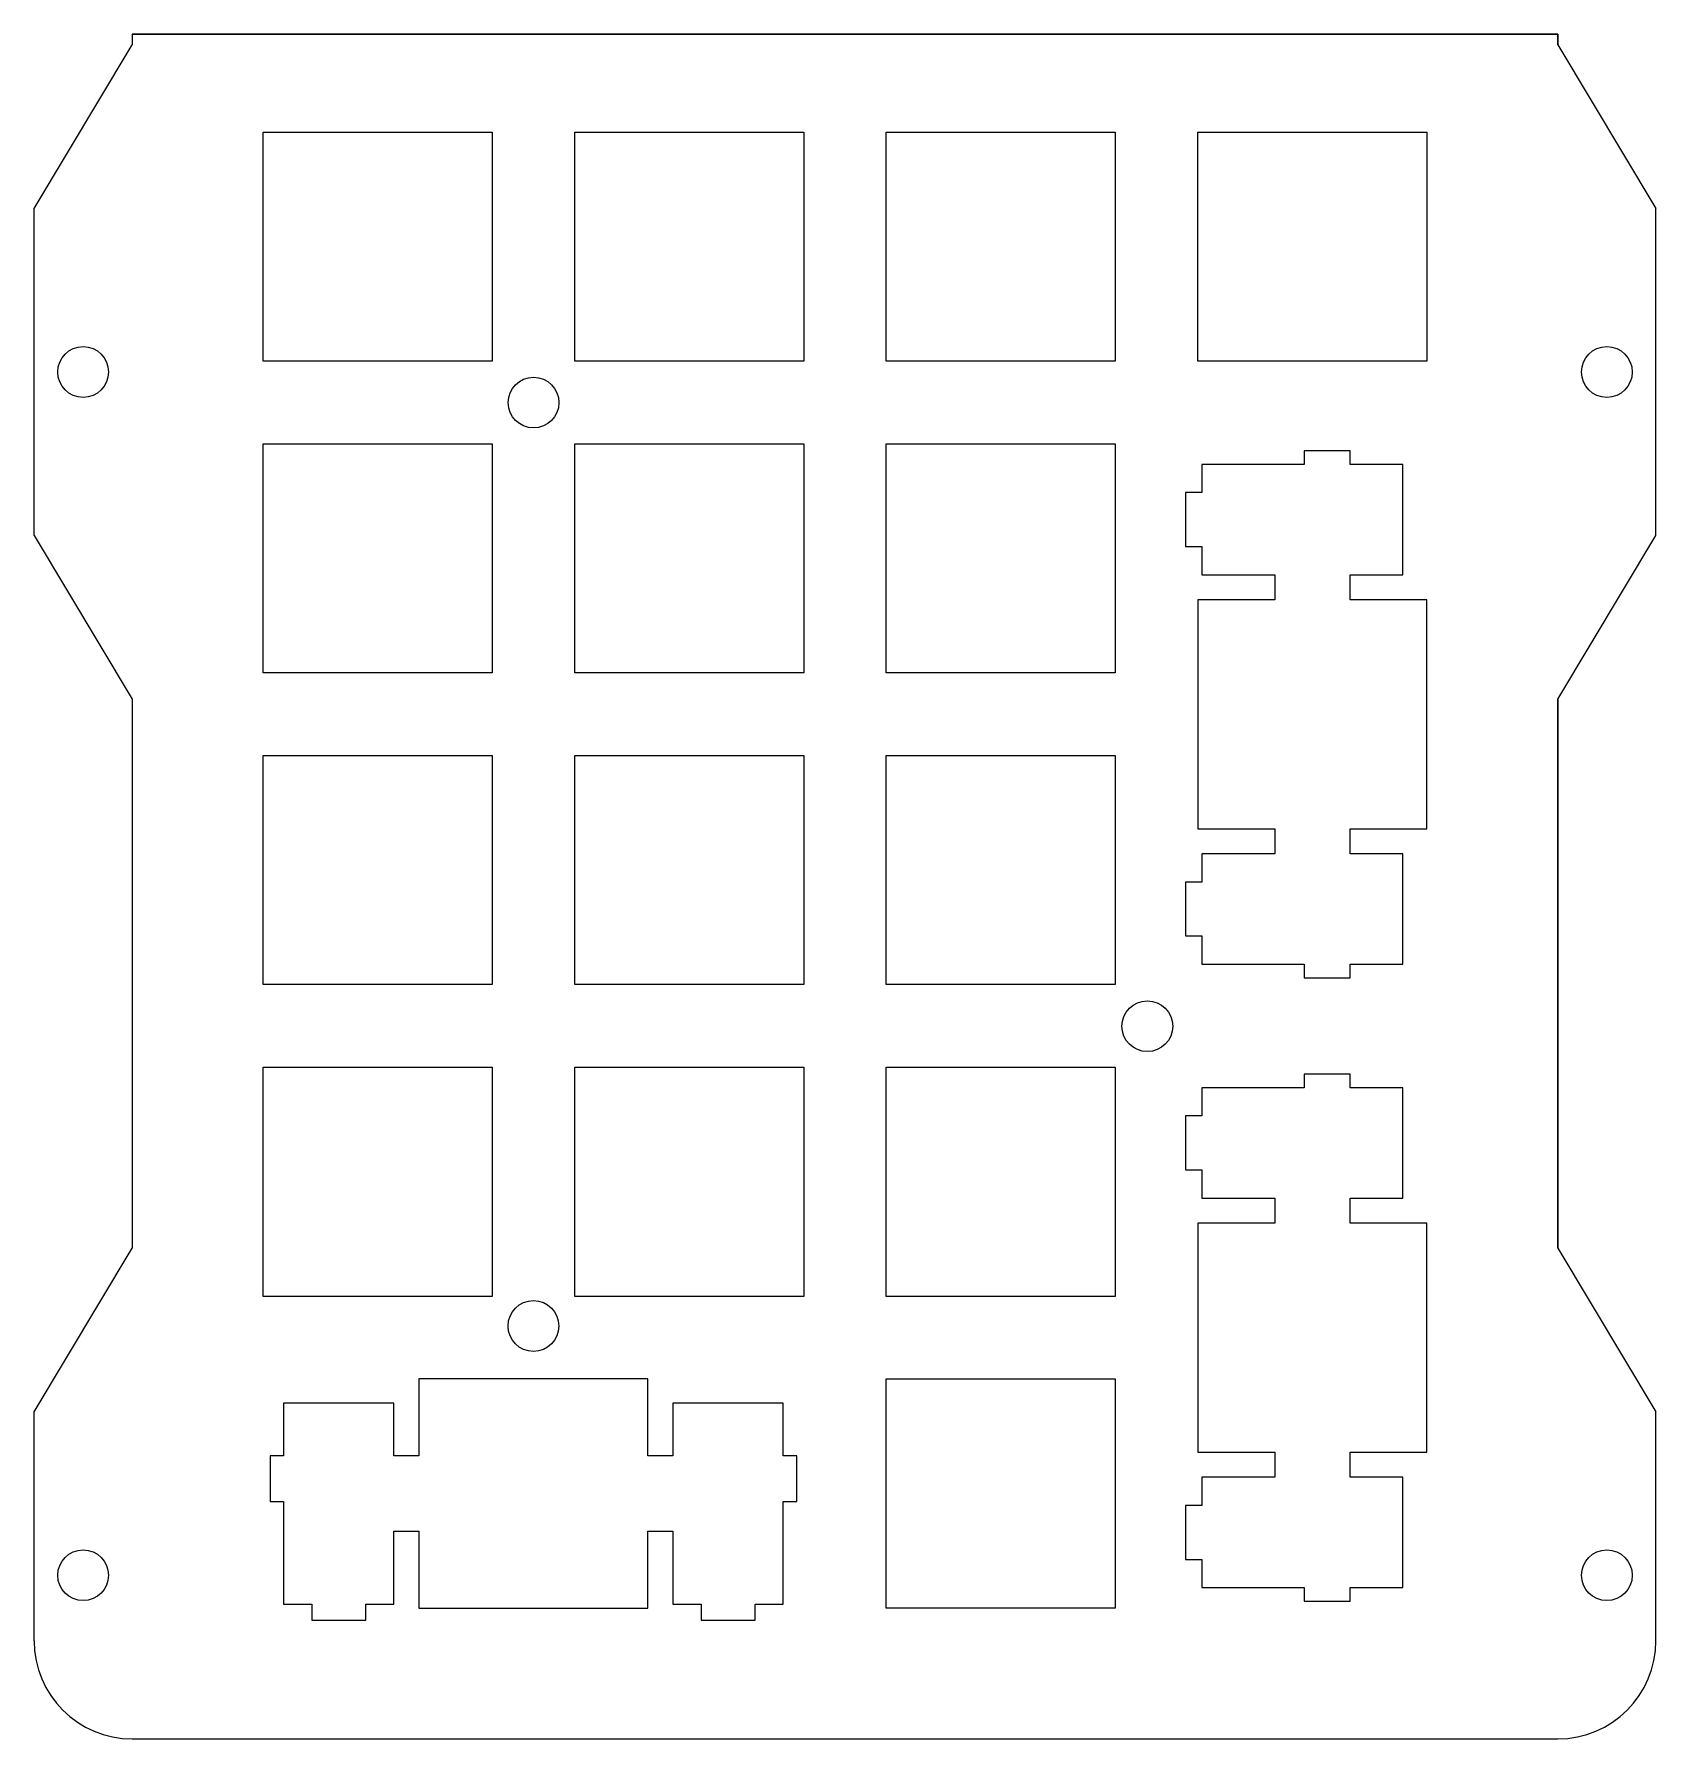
# Model space of a CAD drawing. Header units: millimetres. Extents: x -11 to 88, y -5 to 99.
import ezdxf

# ---------------------------------------------------------------- set-up
doc = ezdxf.new("R2010")
doc.units = ezdxf.units.MM
doc.layers.add('Body', color=7, linetype='CONTINUOUS')

msp = doc.modelspace()

# ---------------------------------------------------------------- linework, layer by layer
at = {"layer": 'Body'}
for p, q in [((-11.38035, 88.32964, 1.5), (-5.38035, 98.32964, 1.5)), ((-11.38035, 88.32964), (-5.38035, 98.32964)), ((-11.38035, 88.32964, 1.5), (-5.38035, 98.32964, 1.5)), ((-11.38035, 88.32964), (-5.38035, 98.32964)), ((-5.38035, 98.9831, 1.5), (-5.38035, 98.32964, 1.5)), ((-5.38035, 98.9831, 1.5), (81.769, 98.9831, 1.5)), ((-5.38035, 98.9831), (-5.38035, 98.9831, 1.5)), ((-5.38035, 98.9831, 1.5), (-5.38035, 98.32964, 1.5)), ((-5.38035, 98.9831), (-5.38035, 98.32964)), ((81.769, 98.9831), (-5.38035, 98.9831)), ((-5.38035, 98.9831), (-5.38035, 98.9831, 1.5)), ((-5.38035, 98.9831, 1.5), (81.769, 98.9831, 1.5)), ((-5.38035, 98.9831), (-5.38035, 98.32964)), ((81.769, 98.9831), (-5.38035, 98.9831)), ((-5.38035, 98.32964), (-5.38035, 98.32964, 1.5)), ((-5.38035, 98.32964), (-5.38035, 98.32964, 1.5)), ((81.769, 98.9831, 1.5), (81.769, 98.32906, 1.5)), ((81.769, 98.9831), (81.769, 98.9831, 1.5)), ((81.769, 98.9831, 1.5), (81.769, 98.32906, 1.5)), ((81.769, 98.9831), (81.769, 98.9831, 1.5)), ((81.769, 98.32906), (81.769, 98.9831)), ((81.769, 98.32906), (81.769, 98.9831)), ((81.769, 98.32906, 1.5), (87.76865, 88.32964, 1.5)), ((81.769, 98.32906), (81.769, 98.32906, 1.5)), ((81.769, 98.32906), (87.76865, 88.32964)), ((81.769, 98.32906, 1.5), (87.76865, 88.32964, 1.5)), ((81.769, 98.32906), (81.769, 98.32906, 1.5)), ((81.769, 98.32906), (87.76865, 88.32964)), ((2.61965, 92.9831, 1.5), (16.6192, 92.9831, 1.5)), ((2.61965, 78.9838, 1.5), (2.61965, 92.9831, 1.5)), ((2.61965, 92.9831), (2.61965, 92.9831, 1.5)), ((2.61965, 92.9831), (16.6192, 92.9831)), ((2.61965, 92.9831, 1.5), (16.6192, 92.9831, 1.5)), ((2.61965, 92.9831), (2.61965, 92.9831, 1.5)), ((2.61965, 78.9838), (2.61965, 92.9831)), ((2.61965, 78.9838, 1.5), (2.61965, 92.9831, 1.5)), ((2.61965, 92.9831), (16.6192, 92.9831)), ((2.61965, 78.9838), (2.61965, 92.9831)), ((16.6192, 92.9831, 1.5), (16.6192, 78.9838, 1.5)), ((16.6192, 92.9831), (16.6192, 92.9831, 1.5)), ((16.6192, 92.9831), (16.6192, 92.9831, 1.5)), ((16.6192, 92.9831), (16.6192, 78.9838)), ((16.6192, 92.9831, 1.5), (16.6192, 78.9838, 1.5)), ((16.6192, 92.9831), (16.6192, 78.9838)), ((21.6697, 92.9831, 1.5), (35.669, 92.9831, 1.5)), ((21.6697, 78.9838, 1.5), (21.6697, 92.9831, 1.5)), ((21.6697, 92.9831), (21.6697, 92.9831, 1.5)), ((21.6697, 92.9831), (35.669, 92.9831)), ((21.6697, 92.9831, 1.5), (35.669, 92.9831, 1.5)), ((21.6697, 92.9831), (21.6697, 92.9831, 1.5)), ((21.6697, 78.9838), (21.6697, 92.9831)), ((21.6697, 78.9838, 1.5), (21.6697, 92.9831, 1.5)), ((21.6697, 92.9831), (35.669, 92.9831)), ((21.6697, 78.9838), (21.6697, 92.9831)), ((35.669, 92.9831, 1.5), (35.669, 78.9838, 1.5)), ((35.669, 92.9831), (35.669, 92.9831, 1.5)), ((35.669, 92.9831), (35.669, 92.9831, 1.5)), ((35.669, 92.9831), (35.669, 78.9838)), ((35.669, 92.9831, 1.5), (35.669, 78.9838, 1.5)), ((35.669, 92.9831), (35.669, 78.9838)), ((40.7197, 92.9831, 1.5), (54.719, 92.9831, 1.5)), ((40.7197, 78.9838, 1.5), (40.7197, 92.9831, 1.5)), ((40.7197, 92.9831), (40.7197, 92.9831, 1.5)), ((40.7197, 92.9831), (54.719, 92.9831)), ((40.7197, 92.9831, 1.5), (54.719, 92.9831, 1.5)), ((40.7197, 92.9831), (40.7197, 92.9831, 1.5)), ((40.7197, 78.9838), (40.7197, 92.9831)), ((40.7197, 78.9838, 1.5), (40.7197, 92.9831, 1.5)), ((40.7197, 92.9831), (54.719, 92.9831)), ((40.7197, 78.9838), (40.7197, 92.9831)), ((54.719, 92.9831, 1.5), (54.719, 78.9838, 1.5)), ((54.719, 92.9831), (54.719, 92.9831, 1.5)), ((54.719, 92.9831), (54.719, 92.9831, 1.5)), ((54.719, 92.9831), (54.719, 78.9838)), ((54.719, 92.9831, 1.5), (54.719, 78.9838, 1.5)), ((54.719, 92.9831), (54.719, 78.9838)), ((59.7697, 92.9831, 1.5), (73.769, 92.9831, 1.5)), ((59.7697, 78.9838, 1.5), (59.7697, 92.9831, 1.5)), ((59.7697, 92.9831), (59.7697, 92.9831, 1.5)), ((59.7697, 92.9831), (73.769, 92.9831)), ((59.7697, 92.9831, 1.5), (73.769, 92.9831, 1.5)), ((59.7697, 92.9831), (59.7697, 92.9831, 1.5)), ((59.7697, 78.9838), (59.7697, 92.9831)), ((59.7697, 78.9838, 1.5), (59.7697, 92.9831, 1.5)), ((59.7697, 92.9831), (73.769, 92.9831)), ((59.7697, 78.9838), (59.7697, 92.9831)), ((73.769, 92.9831, 1.5), (73.769, 78.9838, 1.5)), ((73.769, 92.9831), (73.769, 92.9831, 1.5)), ((73.769, 92.9831), (73.769, 92.9831, 1.5)), ((73.769, 92.9831), (73.769, 78.9838)), ((73.769, 92.9831, 1.5), (73.769, 78.9838, 1.5)), ((73.769, 92.9831), (73.769, 78.9838)), ((-11.38035, 68.32964, 1.5), (-11.38035, 88.32964, 1.5)), ((-11.38035, 68.32964), (-11.38035, 88.32964)), ((-11.38035, 88.32964), (-11.38035, 88.32964, 1.5)), ((-11.38035, 68.32964, 1.5), (-11.38035, 88.32964, 1.5)), ((-11.38035, 88.32964), (-11.38035, 88.32964, 1.5)), ((-11.38035, 68.32964), (-11.38035, 88.32964)), ((87.76865, 68.32964, 1.5), (87.76865, 88.32964, 1.5)), ((87.76865, 68.32964), (87.76865, 88.32964)), ((87.76865, 88.32964), (87.76865, 88.32964, 1.5)), ((87.76865, 68.32964, 1.5), (87.76865, 88.32964, 1.5)), ((87.76865, 88.32964), (87.76865, 88.32964, 1.5)), ((87.76865, 68.32964), (87.76865, 88.32964)), ((-6.83035, 78.32964), (-6.83035, 78.32964, 1.5)), ((-6.83035, 78.32964), (-6.83035, 78.32964, 1.5)), ((16.6192, 78.9838, 1.5), (2.61965, 78.9838, 1.5)), ((2.61965, 78.9838), (2.61965, 78.9838, 1.5)), ((2.61965, 78.9838), (2.61965, 78.9838, 1.5)), ((16.6192, 78.9838), (2.61965, 78.9838)), ((16.6192, 78.9838, 1.5), (2.61965, 78.9838, 1.5)), ((16.6192, 78.9838), (2.61965, 78.9838)), ((16.6192, 78.9838), (16.6192, 78.9838, 1.5)), ((16.6192, 78.9838), (16.6192, 78.9838, 1.5)), ((35.669, 78.9838, 1.5), (21.6697, 78.9838, 1.5)), ((21.6697, 78.9838), (21.6697, 78.9838, 1.5)), ((21.6697, 78.9838), (21.6697, 78.9838, 1.5)), ((35.669, 78.9838), (21.6697, 78.9838)), ((35.669, 78.9838, 1.5), (21.6697, 78.9838, 1.5)), ((35.669, 78.9838), (21.6697, 78.9838)), ((35.669, 78.9838), (35.669, 78.9838, 1.5)), ((35.669, 78.9838), (35.669, 78.9838, 1.5)), ((54.719, 78.9838, 1.5), (40.7197, 78.9838, 1.5)), ((40.7197, 78.9838), (40.7197, 78.9838, 1.5)), ((40.7197, 78.9838), (40.7197, 78.9838, 1.5)), ((54.719, 78.9838), (40.7197, 78.9838)), ((54.719, 78.9838, 1.5), (40.7197, 78.9838, 1.5)), ((54.719, 78.9838), (40.7197, 78.9838)), ((54.719, 78.9838), (54.719, 78.9838, 1.5)), ((54.719, 78.9838), (54.719, 78.9838, 1.5)), ((73.769, 78.9838, 1.5), (59.7697, 78.9838, 1.5)), ((59.7697, 78.9838), (59.7697, 78.9838, 1.5)), ((59.7697, 78.9838), (59.7697, 78.9838, 1.5)), ((73.769, 78.9838), (59.7697, 78.9838)), ((73.769, 78.9838, 1.5), (59.7697, 78.9838, 1.5)), ((73.769, 78.9838), (59.7697, 78.9838)), ((73.769, 78.9838), (73.769, 78.9838, 1.5)), ((73.769, 78.9838), (73.769, 78.9838, 1.5)), ((86.31865, 78.32964), (86.31865, 78.32964, 1.5)), ((86.31865, 78.32964), (86.31865, 78.32964, 1.5)), ((20.70265, 76.4581, 1.5), (20.70265, 76.4581)), ((20.70265, 76.4581, 1.5), (20.70265, 76.4581)), ((2.61965, 73.9331, 1.5), (16.6192, 73.9331, 1.5)), ((2.61965, 59.9338, 1.5), (2.61965, 73.9331, 1.5)), ((2.61965, 73.9331), (2.61965, 73.9331, 1.5)), ((2.61965, 73.9331), (16.6192, 73.9331)), ((2.61965, 73.9331, 1.5), (16.6192, 73.9331, 1.5)), ((2.61965, 73.9331), (2.61965, 73.9331, 1.5)), ((2.61965, 59.9338), (2.61965, 73.9331)), ((2.61965, 59.9338, 1.5), (2.61965, 73.9331, 1.5)), ((2.61965, 73.9331), (16.6192, 73.9331)), ((2.61965, 59.9338), (2.61965, 73.9331)), ((16.6192, 73.9331, 1.5), (16.6192, 59.9338, 1.5)), ((16.6192, 73.9331), (16.6192, 73.9331, 1.5)), ((16.6192, 73.9331), (16.6192, 73.9331, 1.5)), ((16.6192, 73.9331), (16.6192, 59.9338)), ((16.6192, 73.9331, 1.5), (16.6192, 59.9338, 1.5)), ((16.6192, 73.9331), (16.6192, 59.9338)), ((21.6697, 73.9331, 1.5), (35.669, 73.9331, 1.5)), ((21.6697, 59.9338, 1.5), (21.6697, 73.9331, 1.5)), ((21.6697, 73.9331), (21.6697, 73.9331, 1.5)), ((21.6697, 73.9331), (35.669, 73.9331)), ((21.6697, 73.9331, 1.5), (35.669, 73.9331, 1.5)), ((21.6697, 73.9331), (21.6697, 73.9331, 1.5)), ((21.6697, 59.9338), (21.6697, 73.9331)), ((21.6697, 59.9338, 1.5), (21.6697, 73.9331, 1.5)), ((21.6697, 73.9331), (35.669, 73.9331)), ((21.6697, 59.9338), (21.6697, 73.9331)), ((35.669, 73.9331, 1.5), (35.669, 59.9338, 1.5)), ((35.669, 73.9331), (35.669, 73.9331, 1.5)), ((35.669, 73.9331), (35.669, 73.9331, 1.5)), ((35.669, 73.9331), (35.669, 59.9338)), ((35.669, 73.9331, 1.5), (35.669, 59.9338, 1.5)), ((35.669, 73.9331), (35.669, 59.9338)), ((40.7197, 73.9331, 1.5), (54.719, 73.9331, 1.5)), ((40.7197, 59.9338, 1.5), (40.7197, 73.9331, 1.5)), ((40.7197, 73.9331), (40.7197, 73.9331, 1.5)), ((40.7197, 73.9331), (54.719, 73.9331)), ((40.7197, 73.9331, 1.5), (54.719, 73.9331, 1.5)), ((40.7197, 73.9331), (40.7197, 73.9331, 1.5)), ((40.7197, 59.9338), (40.7197, 73.9331)), ((40.7197, 59.9338, 1.5), (40.7197, 73.9331, 1.5)), ((40.7197, 73.9331), (54.719, 73.9331)), ((40.7197, 59.9338), (40.7197, 73.9331)), ((54.719, 73.9331, 1.5), (54.719, 59.9338, 1.5)), ((54.719, 73.9331), (54.719, 73.9331, 1.5)), ((54.719, 73.9331), (54.719, 73.9331, 1.5)), ((54.719, 73.9331), (54.719, 59.9338)), ((54.719, 73.9331, 1.5), (54.719, 59.9338, 1.5)), ((54.719, 73.9331), (54.719, 59.9338)), ((66.27, 73.5087, 1.5), (66.27, 72.6832, 1.5)), ((69.07, 73.5087, 1.5), (66.27, 73.5087, 1.5)), ((66.27, 73.5087), (66.27, 73.5087, 1.5)), ((66.27, 73.5087), (66.27, 72.6832)), ((66.27, 73.5087, 1.5), (66.27, 72.6832, 1.5)), ((66.27, 73.5087), (66.27, 73.5087, 1.5)), ((69.07, 73.5087), (66.27, 73.5087)), ((69.07, 73.5087, 1.5), (66.27, 73.5087, 1.5)), ((69.07, 73.5087), (66.27, 73.5087)), ((66.27, 73.5087), (66.27, 72.6832)), ((69.07, 72.6832, 1.5), (69.07, 73.5087, 1.5)), ((69.07, 73.5087), (69.07, 73.5087, 1.5)), ((69.07, 73.5087), (69.07, 73.5087, 1.5)), ((69.07, 72.6832), (69.07, 73.5087)), ((69.07, 72.6832, 1.5), (69.07, 73.5087, 1.5)), ((69.07, 72.6832), (69.07, 73.5087)), ((66.27, 72.6832, 1.5), (59.9997, 72.6832, 1.5)), ((59.9997, 72.6832, 1.5), (59.9997, 70.9581, 1.5)), ((59.9997, 72.6832), (59.9997, 72.6832, 1.5)), ((66.27, 72.6832), (59.9997, 72.6832)), ((66.27, 72.6832, 1.5), (59.9997, 72.6832, 1.5)), ((59.9997, 72.6832), (59.9997, 72.6832, 1.5)), ((59.9997, 72.6832), (59.9997, 70.9581)), ((59.9997, 72.6832, 1.5), (59.9997, 70.9581, 1.5)), ((66.27, 72.6832), (59.9997, 72.6832)), ((59.9997, 72.6832), (59.9997, 70.9581)), ((66.27, 72.6832), (66.27, 72.6832, 1.5)), ((66.27, 72.6832), (66.27, 72.6832, 1.5)), ((72.3, 72.6832, 1.5), (69.07, 72.6832, 1.5)), ((69.07, 72.6832), (69.07, 72.6832, 1.5)), ((69.07, 72.6832), (69.07, 72.6832, 1.5)), ((72.3, 72.6832), (69.07, 72.6832)), ((72.3, 72.6832, 1.5), (69.07, 72.6832, 1.5)), ((72.3, 72.6832), (69.07, 72.6832)), ((72.3, 65.9335, 1.5), (72.3, 72.6832, 1.5)), ((72.3, 72.6832), (72.3, 72.6832, 1.5)), ((72.3, 65.9335, 1.5), (72.3, 72.6832, 1.5)), ((72.3, 72.6832), (72.3, 72.6832, 1.5)), ((72.3, 65.9335), (72.3, 72.6832)), ((72.3, 65.9335), (72.3, 72.6832)), ((59.9997, 70.9581, 1.5), (59.0201, 70.9581, 1.5)), ((59.0201, 70.9581, 1.5), (59.0201, 67.6589, 1.5)), ((59.0201, 70.9581), (59.0201, 70.9581, 1.5)), ((59.9997, 70.9581), (59.0201, 70.9581)), ((59.9997, 70.9581, 1.5), (59.0201, 70.9581, 1.5)), ((59.0201, 70.9581), (59.0201, 70.9581, 1.5)), ((59.0201, 70.9581), (59.0201, 67.6589)), ((59.0201, 70.9581, 1.5), (59.0201, 67.6589, 1.5)), ((59.9997, 70.9581), (59.0201, 70.9581)), ((59.0201, 70.9581), (59.0201, 67.6589)), ((59.9997, 70.9581), (59.9997, 70.9581, 1.5)), ((59.9997, 70.9581), (59.9997, 70.9581, 1.5)), ((-11.38035, 68.32964, 1.5), (-5.38035, 58.32964, 1.5)), ((-11.38035, 68.32964), (-5.38035, 58.32964)), ((-11.38035, 68.32964, 1.5), (-5.38035, 58.32964, 1.5)), ((-11.38035, 68.32964), (-11.38035, 68.32964, 1.5)), ((-11.38035, 68.32964), (-11.38035, 68.32964, 1.5)), ((-11.38035, 68.32964), (-5.38035, 58.32964)), ((81.769, 58.33022, 1.5), (87.76865, 68.32964, 1.5)), ((81.769, 58.33022), (87.76865, 68.32964)), ((81.769, 58.33022, 1.5), (87.76865, 68.32964, 1.5)), ((81.769, 58.33022), (87.76865, 68.32964)), ((87.76865, 68.32964), (87.76865, 68.32964, 1.5)), ((87.76865, 68.32964), (87.76865, 68.32964, 1.5)), ((59.0201, 67.6589, 1.5), (59.9997, 67.6589, 1.5)), ((59.0201, 67.6589), (59.0201, 67.6589, 1.5)), ((59.0201, 67.6589), (59.0201, 67.6589, 1.5)), ((59.0201, 67.6589), (59.9997, 67.6589)), ((59.0201, 67.6589, 1.5), (59.9997, 67.6589, 1.5)), ((59.0201, 67.6589), (59.9997, 67.6589)), ((59.9997, 67.6589, 1.5), (59.9997, 65.9335, 1.5)), ((59.9997, 67.6589), (59.9997, 67.6589, 1.5)), ((59.9997, 67.6589), (59.9997, 67.6589, 1.5)), ((59.9997, 67.6589), (59.9997, 65.9335)), ((59.9997, 67.6589, 1.5), (59.9997, 65.9335, 1.5)), ((59.9997, 67.6589), (59.9997, 65.9335)), ((59.9997, 65.9335, 1.5), (64.4701, 65.9335, 1.5)), ((59.9997, 65.9335), (59.9997, 65.9335, 1.5)), ((59.9997, 65.9335), (59.9997, 65.9335, 1.5)), ((59.9997, 65.9335), (64.4701, 65.9335)), ((59.9997, 65.9335, 1.5), (64.4701, 65.9335, 1.5)), ((59.9997, 65.9335), (64.4701, 65.9335)), ((64.4701, 65.9335, 1.5), (64.4701, 64.4081, 1.5)), ((64.4701, 65.9335), (64.4701, 65.9335, 1.5)), ((64.4701, 65.9335), (64.4701, 65.9335, 1.5)), ((64.4701, 65.9335), (64.4701, 64.4081)), ((64.4701, 65.9335, 1.5), (64.4701, 64.4081, 1.5)), ((64.4701, 65.9335), (64.4701, 64.4081)), ((69.07, 65.9335, 1.5), (72.3, 65.9335, 1.5)), ((69.07, 64.4081, 1.5), (69.07, 65.9335, 1.5)), ((69.07, 65.9335), (69.07, 65.9335, 1.5)), ((69.07, 65.9335), (72.3, 65.9335)), ((69.07, 65.9335, 1.5), (72.3, 65.9335, 1.5)), ((69.07, 65.9335), (69.07, 65.9335, 1.5)), ((69.07, 64.4081), (69.07, 65.9335)), ((69.07, 64.4081, 1.5), (69.07, 65.9335, 1.5)), ((69.07, 65.9335), (72.3, 65.9335)), ((69.07, 64.4081), (69.07, 65.9335)), ((72.3, 65.9335), (72.3, 65.9335, 1.5)), ((72.3, 65.9335), (72.3, 65.9335, 1.5)), ((64.4701, 64.4081, 1.5), (59.7697, 64.4081, 1.5)), ((59.7697, 64.4081, 1.5), (59.7697, 50.4088, 1.5)), ((59.7697, 64.4081), (59.7697, 64.4081, 1.5)), ((64.4701, 64.4081), (59.7697, 64.4081)), ((64.4701, 64.4081, 1.5), (59.7697, 64.4081, 1.5)), ((59.7697, 64.4081), (59.7697, 64.4081, 1.5)), ((59.7697, 64.4081), (59.7697, 50.4088)), ((59.7697, 64.4081, 1.5), (59.7697, 50.4088, 1.5)), ((64.4701, 64.4081), (59.7697, 64.4081)), ((59.7697, 64.4081), (59.7697, 50.4088)), ((64.4701, 64.4081), (64.4701, 64.4081, 1.5)), ((64.4701, 64.4081), (64.4701, 64.4081, 1.5)), ((73.769, 64.4081, 1.5), (69.07, 64.4081, 1.5)), ((69.07, 64.4081), (69.07, 64.4081, 1.5)), ((69.07, 64.4081), (69.07, 64.4081, 1.5)), ((73.769, 64.4081), (69.07, 64.4081)), ((73.769, 64.4081, 1.5), (69.07, 64.4081, 1.5)), ((73.769, 64.4081), (69.07, 64.4081)), ((73.769, 50.4088, 1.5), (73.769, 64.4081, 1.5)), ((73.769, 64.4081), (73.769, 64.4081, 1.5)), ((73.769, 64.4081), (73.769, 64.4081, 1.5)), ((73.769, 50.4088), (73.769, 64.4081)), ((73.769, 50.4088, 1.5), (73.769, 64.4081, 1.5)), ((73.769, 50.4088), (73.769, 64.4081)), ((16.6192, 59.9338, 1.5), (2.61965, 59.9338, 1.5)), ((2.61965, 59.9338), (2.61965, 59.9338, 1.5)), ((2.61965, 59.9338), (2.61965, 59.9338, 1.5)), ((16.6192, 59.9338), (2.61965, 59.9338)), ((16.6192, 59.9338, 1.5), (2.61965, 59.9338, 1.5)), ((16.6192, 59.9338), (2.61965, 59.9338)), ((16.6192, 59.9338), (16.6192, 59.9338, 1.5)), ((16.6192, 59.9338), (16.6192, 59.9338, 1.5)), ((35.669, 59.9338, 1.5), (21.6697, 59.9338, 1.5)), ((21.6697, 59.9338), (21.6697, 59.9338, 1.5)), ((21.6697, 59.9338), (21.6697, 59.9338, 1.5)), ((35.669, 59.9338), (21.6697, 59.9338)), ((35.669, 59.9338, 1.5), (21.6697, 59.9338, 1.5)), ((35.669, 59.9338), (21.6697, 59.9338)), ((35.669, 59.9338), (35.669, 59.9338, 1.5)), ((35.669, 59.9338), (35.669, 59.9338, 1.5)), ((54.719, 59.9338, 1.5), (40.7197, 59.9338, 1.5)), ((40.7197, 59.9338), (40.7197, 59.9338, 1.5)), ((40.7197, 59.9338), (40.7197, 59.9338, 1.5)), ((54.719, 59.9338), (40.7197, 59.9338)), ((54.719, 59.9338, 1.5), (40.7197, 59.9338, 1.5)), ((54.719, 59.9338), (40.7197, 59.9338)), ((54.719, 59.9338), (54.719, 59.9338, 1.5)), ((54.719, 59.9338), (54.719, 59.9338, 1.5)), ((-5.38035, 58.32964, 1.5), (-5.38035, 24.78364, 1.5)), ((-5.38035, 58.32964), (-5.38035, 58.32964, 1.5)), ((-5.38035, 58.32964, 1.5), (-5.38035, 24.78364, 1.5)), ((-5.38035, 58.32964), (-5.38035, 24.78364)), ((-5.38035, 58.32964), (-5.38035, 58.32964, 1.5)), ((-5.38035, 58.32964), (-5.38035, 24.78364)), ((81.769, 58.33022, 1.5), (81.769, 24.78306, 1.5)), ((81.769, 58.33022, 1.5), (81.769, 24.78306, 1.5)), ((81.769, 58.33022), (81.769, 58.33022, 1.5)), ((81.769, 24.78306), (81.769, 58.33022)), ((81.769, 58.33022), (81.769, 58.33022, 1.5)), ((81.769, 24.78306), (81.769, 58.33022)), ((2.61965, 54.8831, 1.5), (16.6192, 54.8831, 1.5)), ((2.61965, 40.8838, 1.5), (2.61965, 54.8831, 1.5)), ((2.61965, 54.8831), (2.61965, 54.8831, 1.5)), ((2.61965, 54.8831), (16.6192, 54.8831)), ((2.61965, 54.8831, 1.5), (16.6192, 54.8831, 1.5)), ((2.61965, 54.8831), (2.61965, 54.8831, 1.5)), ((2.61965, 40.8838), (2.61965, 54.8831)), ((2.61965, 40.8838, 1.5), (2.61965, 54.8831, 1.5)), ((2.61965, 54.8831), (16.6192, 54.8831)), ((2.61965, 40.8838), (2.61965, 54.8831)), ((16.6192, 54.8831, 1.5), (16.6192, 40.8838, 1.5)), ((16.6192, 54.8831), (16.6192, 54.8831, 1.5)), ((16.6192, 54.8831), (16.6192, 54.8831, 1.5)), ((16.6192, 54.8831), (16.6192, 40.8838)), ((16.6192, 54.8831, 1.5), (16.6192, 40.8838, 1.5)), ((16.6192, 54.8831), (16.6192, 40.8838)), ((21.6697, 54.8831, 1.5), (35.669, 54.8831, 1.5)), ((21.6697, 40.8838, 1.5), (21.6697, 54.8831, 1.5)), ((21.6697, 54.8831), (21.6697, 54.8831, 1.5)), ((21.6697, 54.8831), (35.669, 54.8831)), ((21.6697, 54.8831, 1.5), (35.669, 54.8831, 1.5)), ((21.6697, 54.8831), (21.6697, 54.8831, 1.5)), ((21.6697, 40.8838), (21.6697, 54.8831)), ((21.6697, 40.8838, 1.5), (21.6697, 54.8831, 1.5)), ((21.6697, 54.8831), (35.669, 54.8831)), ((21.6697, 40.8838), (21.6697, 54.8831)), ((35.669, 54.8831, 1.5), (35.669, 40.8838, 1.5)), ((35.669, 54.8831), (35.669, 54.8831, 1.5)), ((35.669, 54.8831), (35.669, 54.8831, 1.5)), ((35.669, 54.8831), (35.669, 40.8838)), ((35.669, 54.8831, 1.5), (35.669, 40.8838, 1.5)), ((35.669, 54.8831), (35.669, 40.8838)), ((40.7197, 54.8831, 1.5), (54.719, 54.8831, 1.5)), ((40.7197, 40.8838, 1.5), (40.7197, 54.8831, 1.5)), ((40.7197, 54.8831), (40.7197, 54.8831, 1.5)), ((40.7197, 54.8831), (54.719, 54.8831)), ((40.7197, 54.8831, 1.5), (54.719, 54.8831, 1.5)), ((40.7197, 54.8831), (40.7197, 54.8831, 1.5)), ((40.7197, 40.8838), (40.7197, 54.8831)), ((40.7197, 40.8838, 1.5), (40.7197, 54.8831, 1.5)), ((40.7197, 54.8831), (54.719, 54.8831)), ((40.7197, 40.8838), (40.7197, 54.8831)), ((54.719, 54.8831, 1.5), (54.719, 40.8838, 1.5)), ((54.719, 54.8831), (54.719, 54.8831, 1.5)), ((54.719, 54.8831), (54.719, 54.8831, 1.5)), ((54.719, 54.8831), (54.719, 40.8838)), ((54.719, 54.8831, 1.5), (54.719, 40.8838, 1.5)), ((54.719, 54.8831), (54.719, 40.8838)), ((59.7697, 50.4088, 1.5), (64.4701, 50.4088, 1.5)), ((59.7697, 50.4088), (59.7697, 50.4088, 1.5)), ((59.7697, 50.4088), (59.7697, 50.4088, 1.5)), ((59.7697, 50.4088), (64.4701, 50.4088)), ((59.7697, 50.4088, 1.5), (64.4701, 50.4088, 1.5)), ((59.7697, 50.4088), (64.4701, 50.4088)), ((64.4701, 50.4088, 1.5), (64.4701, 48.883, 1.5)), ((64.4701, 50.4088), (64.4701, 50.4088, 1.5)), ((64.4701, 50.4088), (64.4701, 50.4088, 1.5)), ((64.4701, 50.4088), (64.4701, 48.883)), ((64.4701, 50.4088, 1.5), (64.4701, 48.883, 1.5)), ((64.4701, 50.4088), (64.4701, 48.883)), ((69.07, 50.4088, 1.5), (73.769, 50.4088, 1.5)), ((69.07, 48.883, 1.5), (69.07, 50.4088, 1.5)), ((69.07, 50.4088), (69.07, 50.4088, 1.5)), ((69.07, 50.4088), (73.769, 50.4088)), ((69.07, 50.4088, 1.5), (73.769, 50.4088, 1.5)), ((69.07, 50.4088), (69.07, 50.4088, 1.5)), ((69.07, 48.883), (69.07, 50.4088)), ((69.07, 48.883, 1.5), (69.07, 50.4088, 1.5)), ((69.07, 50.4088), (73.769, 50.4088)), ((69.07, 48.883), (69.07, 50.4088)), ((73.769, 50.4088), (73.769, 50.4088, 1.5)), ((73.769, 50.4088), (73.769, 50.4088, 1.5)), ((64.4701, 48.883, 1.5), (59.9997, 48.883, 1.5)), ((59.9997, 48.883, 1.5), (59.9997, 47.1579, 1.5)), ((59.9997, 48.883), (59.9997, 48.883, 1.5)), ((64.4701, 48.883), (59.9997, 48.883)), ((64.4701, 48.883, 1.5), (59.9997, 48.883, 1.5)), ((59.9997, 48.883), (59.9997, 48.883, 1.5)), ((59.9997, 48.883), (59.9997, 47.1579)), ((59.9997, 48.883, 1.5), (59.9997, 47.1579, 1.5)), ((64.4701, 48.883), (59.9997, 48.883)), ((59.9997, 48.883), (59.9997, 47.1579)), ((64.4701, 48.883), (64.4701, 48.883, 1.5)), ((64.4701, 48.883), (64.4701, 48.883, 1.5)), ((72.3, 48.883, 1.5), (69.07, 48.883, 1.5)), ((69.07, 48.883), (69.07, 48.883, 1.5)), ((69.07, 48.883), (69.07, 48.883, 1.5)), ((72.3, 48.883), (69.07, 48.883)), ((72.3, 48.883, 1.5), (69.07, 48.883, 1.5)), ((72.3, 48.883), (69.07, 48.883)), ((72.3, 42.1337, 1.5), (72.3, 48.883, 1.5)), ((72.3, 48.883), (72.3, 48.883, 1.5)), ((72.3, 48.883), (72.3, 48.883, 1.5)), ((72.3, 42.1337), (72.3, 48.883)), ((72.3, 42.1337, 1.5), (72.3, 48.883, 1.5)), ((72.3, 42.1337), (72.3, 48.883)), ((59.9997, 47.1579, 1.5), (59.0201, 47.1579, 1.5)), ((59.0201, 47.1579, 1.5), (59.0201, 43.8587, 1.5)), ((59.0201, 47.1579), (59.0201, 47.1579, 1.5)), ((59.9997, 47.1579), (59.0201, 47.1579)), ((59.9997, 47.1579, 1.5), (59.0201, 47.1579, 1.5)), ((59.0201, 47.1579), (59.0201, 47.1579, 1.5)), ((59.0201, 47.1579), (59.0201, 43.8587)), ((59.0201, 47.1579, 1.5), (59.0201, 43.8587, 1.5)), ((59.0201, 47.1579), (59.0201, 43.8587)), ((59.9997, 47.1579), (59.0201, 47.1579)), ((59.9997, 47.1579), (59.9997, 47.1579, 1.5)), ((59.9997, 47.1579), (59.9997, 47.1579, 1.5)), ((59.0201, 43.8587, 1.5), (59.9997, 43.8587, 1.5)), ((59.0201, 43.8587), (59.0201, 43.8587, 1.5)), ((59.0201, 43.8587), (59.0201, 43.8587, 1.5)), ((59.0201, 43.8587), (59.9997, 43.8587)), ((59.0201, 43.8587, 1.5), (59.9997, 43.8587, 1.5)), ((59.0201, 43.8587), (59.9997, 43.8587)), ((59.9997, 43.8587, 1.5), (59.9997, 42.1337, 1.5)), ((59.9997, 43.8587), (59.9997, 43.8587, 1.5)), ((59.9997, 43.8587), (59.9997, 43.8587, 1.5)), ((59.9997, 43.8587), (59.9997, 42.1337)), ((59.9997, 43.8587, 1.5), (59.9997, 42.1337, 1.5)), ((59.9997, 43.8587), (59.9997, 42.1337)), ((59.9997, 42.1337, 1.5), (66.27, 42.1337, 1.5)), ((59.9997, 42.1337), (59.9997, 42.1337, 1.5)), ((59.9997, 42.1337), (66.27, 42.1337)), ((59.9997, 42.1337, 1.5), (66.27, 42.1337, 1.5)), ((59.9997, 42.1337), (59.9997, 42.1337, 1.5)), ((59.9997, 42.1337), (66.27, 42.1337)), ((66.27, 42.1337, 1.5), (66.27, 41.3082, 1.5)), ((66.27, 42.1337), (66.27, 42.1337, 1.5)), ((66.27, 42.1337), (66.27, 41.3082)), ((66.27, 42.1337, 1.5), (66.27, 41.3082, 1.5)), ((66.27, 42.1337), (66.27, 42.1337, 1.5)), ((66.27, 42.1337), (66.27, 41.3082)), ((69.07, 42.1337, 1.5), (72.3, 42.1337, 1.5)), ((69.07, 41.3082, 1.5), (69.07, 42.1337, 1.5)), ((69.07, 42.1337), (69.07, 42.1337, 1.5)), ((69.07, 42.1337), (72.3, 42.1337)), ((69.07, 42.1337, 1.5), (72.3, 42.1337, 1.5)), ((69.07, 42.1337), (69.07, 42.1337, 1.5)), ((69.07, 41.3082), (69.07, 42.1337)), ((69.07, 41.3082, 1.5), (69.07, 42.1337, 1.5)), ((69.07, 42.1337), (72.3, 42.1337)), ((69.07, 41.3082), (69.07, 42.1337)), ((72.3, 42.1337), (72.3, 42.1337, 1.5)), ((72.3, 42.1337), (72.3, 42.1337, 1.5)), ((16.6192, 40.8838, 1.5), (2.61965, 40.8838, 1.5)), ((2.61965, 40.8838), (2.61965, 40.8838, 1.5)), ((2.61965, 40.8838), (2.61965, 40.8838, 1.5)), ((16.6192, 40.8838), (2.61965, 40.8838)), ((16.6192, 40.8838, 1.5), (2.61965, 40.8838, 1.5)), ((16.6192, 40.8838), (2.61965, 40.8838)), ((16.6192, 40.8838), (16.6192, 40.8838, 1.5)), ((16.6192, 40.8838), (16.6192, 40.8838, 1.5)), ((35.669, 40.8838, 1.5), (21.6697, 40.8838, 1.5)), ((21.6697, 40.8838), (21.6697, 40.8838, 1.5)), ((21.6697, 40.8838), (21.6697, 40.8838, 1.5)), ((35.669, 40.8838), (21.6697, 40.8838)), ((35.669, 40.8838, 1.5), (21.6697, 40.8838, 1.5)), ((35.669, 40.8838), (21.6697, 40.8838)), ((35.669, 40.8838), (35.669, 40.8838, 1.5)), ((35.669, 40.8838), (35.669, 40.8838, 1.5)), ((54.719, 40.8838, 1.5), (40.7197, 40.8838, 1.5)), ((40.7197, 40.8838), (40.7197, 40.8838, 1.5)), ((40.7197, 40.8838), (40.7197, 40.8838, 1.5)), ((54.719, 40.8838), (40.7197, 40.8838)), ((54.719, 40.8838, 1.5), (40.7197, 40.8838, 1.5)), ((54.719, 40.8838), (40.7197, 40.8838)), ((54.719, 40.8838), (54.719, 40.8838, 1.5)), ((54.719, 40.8838), (54.719, 40.8838, 1.5)), ((66.27, 41.3082, 1.5), (69.07, 41.3082, 1.5)), ((66.27, 41.3082), (66.27, 41.3082, 1.5)), ((66.27, 41.3082), (69.07, 41.3082)), ((66.27, 41.3082, 1.5), (69.07, 41.3082, 1.5)), ((66.27, 41.3082), (66.27, 41.3082, 1.5)), ((66.27, 41.3082), (69.07, 41.3082)), ((69.07, 41.3082), (69.07, 41.3082, 1.5)), ((69.07, 41.3082), (69.07, 41.3082, 1.5)), ((58.226, 38.34364, 1.5), (58.226, 38.34364)), ((58.226, 38.34364, 1.5), (58.226, 38.34364)), ((2.61965, 35.833, 1.5), (16.6192, 35.833, 1.5)), ((2.61965, 21.8336, 1.5), (2.61965, 35.833, 1.5)), ((2.61965, 35.833), (2.61965, 35.833, 1.5)), ((2.61965, 35.833), (16.6192, 35.833)), ((2.61965, 35.833, 1.5), (16.6192, 35.833, 1.5)), ((2.61965, 35.833), (2.61965, 35.833, 1.5)), ((2.61965, 21.8336), (2.61965, 35.833)), ((2.61965, 21.8336, 1.5), (2.61965, 35.833, 1.5)), ((2.61965, 35.833), (16.6192, 35.833)), ((2.61965, 21.8336), (2.61965, 35.833)), ((16.6192, 35.833, 1.5), (16.6192, 21.8336, 1.5)), ((16.6192, 35.833), (16.6192, 35.833, 1.5)), ((16.6192, 35.833), (16.6192, 35.833, 1.5)), ((16.6192, 35.833), (16.6192, 21.8336)), ((16.6192, 35.833, 1.5), (16.6192, 21.8336, 1.5)), ((16.6192, 35.833), (16.6192, 21.8336)), ((21.6697, 35.833, 1.5), (35.669, 35.833, 1.5)), ((21.6697, 21.8336, 1.5), (21.6697, 35.833, 1.5)), ((21.6697, 35.833), (21.6697, 35.833, 1.5)), ((21.6697, 35.833), (35.669, 35.833)), ((21.6697, 35.833, 1.5), (35.669, 35.833, 1.5)), ((21.6697, 35.833), (21.6697, 35.833, 1.5)), ((21.6697, 21.8336), (21.6697, 35.833)), ((21.6697, 21.8336, 1.5), (21.6697, 35.833, 1.5)), ((21.6697, 35.833), (35.669, 35.833)), ((21.6697, 21.8336), (21.6697, 35.833)), ((35.669, 35.833, 1.5), (35.669, 21.8336, 1.5)), ((35.669, 35.833), (35.669, 35.833, 1.5)), ((35.669, 35.833), (35.669, 35.833, 1.5)), ((35.669, 35.833), (35.669, 21.8336)), ((35.669, 35.833, 1.5), (35.669, 21.8336, 1.5)), ((35.669, 35.833), (35.669, 21.8336)), ((40.7197, 35.833, 1.5), (54.719, 35.833, 1.5)), ((40.7197, 21.8336, 1.5), (40.7197, 35.833, 1.5)), ((40.7197, 35.833), (40.7197, 35.833, 1.5)), ((40.7197, 35.833), (54.719, 35.833)), ((40.7197, 35.833, 1.5), (54.719, 35.833, 1.5)), ((40.7197, 35.833), (40.7197, 35.833, 1.5)), ((40.7197, 21.8336), (40.7197, 35.833)), ((40.7197, 21.8336, 1.5), (40.7197, 35.833, 1.5)), ((40.7197, 35.833), (54.719, 35.833)), ((40.7197, 21.8336), (40.7197, 35.833)), ((54.719, 35.833, 1.5), (54.719, 21.8336, 1.5)), ((54.719, 35.833), (54.719, 35.833, 1.5)), ((54.719, 35.833), (54.719, 35.833, 1.5)), ((54.719, 35.833), (54.719, 21.8336)), ((54.719, 35.833, 1.5), (54.719, 21.8336, 1.5)), ((54.719, 35.833), (54.719, 21.8336)), ((66.27, 34.5833, 1.5), (59.9997, 34.5833, 1.5)), ((59.9997, 34.5833, 1.5), (59.9997, 32.8579, 1.5)), ((59.9997, 34.5833), (59.9997, 34.5833, 1.5)), ((66.27, 34.5833), (59.9997, 34.5833)), ((66.27, 34.5833, 1.5), (59.9997, 34.5833, 1.5)), ((59.9997, 34.5833), (59.9997, 34.5833, 1.5)), ((59.9997, 34.5833), (59.9997, 32.8579)), ((59.9997, 34.5833, 1.5), (59.9997, 32.8579, 1.5)), ((66.27, 34.5833), (59.9997, 34.5833)), ((59.9997, 34.5833), (59.9997, 32.8579)), ((66.27, 35.4087, 1.5), (66.27, 34.5833, 1.5)), ((69.07, 35.4087, 1.5), (66.27, 35.4087, 1.5)), ((66.27, 35.4087), (66.27, 35.4087, 1.5)), ((66.27, 35.4087), (66.27, 34.5833)), ((66.27, 35.4087, 1.5), (66.27, 34.5833, 1.5)), ((66.27, 35.4087), (66.27, 35.4087, 1.5)), ((69.07, 35.4087), (66.27, 35.4087)), ((69.07, 35.4087, 1.5), (66.27, 35.4087, 1.5)), ((69.07, 35.4087), (66.27, 35.4087)), ((66.27, 35.4087), (66.27, 34.5833)), ((66.27, 34.5833), (66.27, 34.5833, 1.5)), ((66.27, 34.5833), (66.27, 34.5833, 1.5)), ((69.07, 34.5833, 1.5), (69.07, 35.4087, 1.5)), ((69.07, 35.4087), (69.07, 35.4087, 1.5)), ((69.07, 35.4087), (69.07, 35.4087, 1.5)), ((69.07, 34.5833), (69.07, 35.4087)), ((69.07, 34.5833, 1.5), (69.07, 35.4087, 1.5)), ((69.07, 34.5833), (69.07, 35.4087)), ((72.3, 34.5833, 1.5), (69.07, 34.5833, 1.5)), ((69.07, 34.5833), (69.07, 34.5833, 1.5)), ((69.07, 34.5833), (69.07, 34.5833, 1.5)), ((72.3, 34.5833), (69.07, 34.5833)), ((72.3, 34.5833, 1.5), (69.07, 34.5833, 1.5)), ((72.3, 34.5833), (69.07, 34.5833)), ((72.3, 27.8336, 1.5), (72.3, 34.5833, 1.5)), ((72.3, 34.5833), (72.3, 34.5833, 1.5)), ((72.3, 34.5833), (72.3, 34.5833, 1.5)), ((72.3, 27.8336), (72.3, 34.5833)), ((72.3, 27.8336, 1.5), (72.3, 34.5833, 1.5)), ((72.3, 27.8336), (72.3, 34.5833)), ((59.9997, 32.8579, 1.5), (59.0201, 32.8579, 1.5)), ((59.0201, 32.8579, 1.5), (59.0201, 29.5589, 1.5)), ((59.0201, 32.8579), (59.0201, 32.8579, 1.5)), ((59.9997, 32.8579), (59.0201, 32.8579)), ((59.9997, 32.8579, 1.5), (59.0201, 32.8579, 1.5)), ((59.0201, 32.8579), (59.0201, 32.8579, 1.5)), ((59.0201, 32.8579), (59.0201, 29.5589)), ((59.0201, 32.8579, 1.5), (59.0201, 29.5589, 1.5)), ((59.9997, 32.8579), (59.0201, 32.8579)), ((59.0201, 32.8579), (59.0201, 29.5589)), ((59.9997, 32.8579), (59.9997, 32.8579, 1.5)), ((59.9997, 32.8579), (59.9997, 32.8579, 1.5)), ((59.0201, 29.5589, 1.5), (59.9997, 29.5589, 1.5)), ((59.0201, 29.5589), (59.0201, 29.5589, 1.5)), ((59.0201, 29.5589), (59.0201, 29.5589, 1.5)), ((59.0201, 29.5589), (59.9997, 29.5589)), ((59.0201, 29.5589, 1.5), (59.9997, 29.5589, 1.5)), ((59.0201, 29.5589), (59.9997, 29.5589)), ((59.9997, 29.5589, 1.5), (59.9997, 27.8336, 1.5)), ((59.9997, 29.5589), (59.9997, 29.5589, 1.5)), ((59.9997, 29.5589), (59.9997, 29.5589, 1.5)), ((59.9997, 29.5589), (59.9997, 27.8336)), ((59.9997, 29.5589, 1.5), (59.9997, 27.8336, 1.5)), ((59.9997, 29.5589), (59.9997, 27.8336)), ((59.9997, 27.8336, 1.5), (64.4701, 27.8336, 1.5)), ((59.9997, 27.8336), (59.9997, 27.8336, 1.5)), ((59.9997, 27.8336), (59.9997, 27.8336, 1.5)), ((59.9997, 27.8336), (64.4701, 27.8336)), ((59.9997, 27.8336, 1.5), (64.4701, 27.8336, 1.5)), ((59.9997, 27.8336), (64.4701, 27.8336)), ((64.4701, 27.8336, 1.5), (64.4701, 26.3081, 1.5)), ((64.4701, 27.8336), (64.4701, 27.8336, 1.5)), ((64.4701, 27.8336), (64.4701, 27.8336, 1.5)), ((64.4701, 27.8336), (64.4701, 26.3081)), ((64.4701, 27.8336, 1.5), (64.4701, 26.3081, 1.5)), ((64.4701, 27.8336), (64.4701, 26.3081)), ((69.07, 27.8336, 1.5), (72.3, 27.8336, 1.5)), ((69.07, 26.3081, 1.5), (69.07, 27.8336, 1.5)), ((69.07, 27.8336), (69.07, 27.8336, 1.5)), ((69.07, 27.8336), (72.3, 27.8336)), ((69.07, 27.8336, 1.5), (72.3, 27.8336, 1.5)), ((69.07, 27.8336), (69.07, 27.8336, 1.5)), ((69.07, 26.3081), (69.07, 27.8336)), ((69.07, 26.3081, 1.5), (69.07, 27.8336, 1.5)), ((69.07, 27.8336), (72.3, 27.8336)), ((69.07, 26.3081), (69.07, 27.8336)), ((72.3, 27.8336), (72.3, 27.8336, 1.5)), ((72.3, 27.8336), (72.3, 27.8336, 1.5)), ((64.4701, 26.3081, 1.5), (59.7697, 26.3081, 1.5)), ((59.7697, 26.3081, 1.5), (59.7697, 12.3086, 1.5)), ((59.7697, 26.3081), (59.7697, 26.3081, 1.5)), ((64.4701, 26.3081), (59.7697, 26.3081)), ((64.4701, 26.3081, 1.5), (59.7697, 26.3081, 1.5)), ((59.7697, 26.3081), (59.7697, 26.3081, 1.5)), ((59.7697, 26.3081), (59.7697, 12.3086)), ((59.7697, 26.3081, 1.5), (59.7697, 12.3086, 1.5)), ((64.4701, 26.3081), (59.7697, 26.3081)), ((59.7697, 26.3081), (59.7697, 12.3086)), ((64.4701, 26.3081), (64.4701, 26.3081, 1.5)), ((64.4701, 26.3081), (64.4701, 26.3081, 1.5)), ((73.769, 26.3081, 1.5), (69.07, 26.3081, 1.5)), ((69.07, 26.3081), (69.07, 26.3081, 1.5)), ((69.07, 26.3081), (69.07, 26.3081, 1.5)), ((73.769, 26.3081), (69.07, 26.3081)), ((73.769, 26.3081, 1.5), (69.07, 26.3081, 1.5)), ((73.769, 26.3081), (69.07, 26.3081)), ((73.769, 12.3086, 1.5), (73.769, 26.3081, 1.5)), ((73.769, 26.3081), (73.769, 26.3081, 1.5)), ((73.769, 26.3081), (73.769, 26.3081, 1.5)), ((73.769, 12.3086), (73.769, 26.3081)), ((73.769, 12.3086, 1.5), (73.769, 26.3081, 1.5)), ((73.769, 12.3086), (73.769, 26.3081)), ((-11.38035, 14.78364, 1.5), (-5.38035, 24.78364, 1.5)), ((-11.38035, 14.78364), (-5.38035, 24.78364)), ((-11.38035, 14.78364, 1.5), (-5.38035, 24.78364, 1.5)), ((-11.38035, 14.78364), (-5.38035, 24.78364)), ((-5.38035, 24.78364), (-5.38035, 24.78364, 1.5)), ((-5.38035, 24.78364), (-5.38035, 24.78364, 1.5)), ((81.769, 24.78306, 1.5), (87.76865, 14.78364, 1.5)), ((81.769, 24.78306), (87.76865, 14.78364)), ((81.769, 24.78306, 1.5), (87.76865, 14.78364, 1.5)), ((81.769, 24.78306), (81.769, 24.78306, 1.5)), ((81.769, 24.78306), (81.769, 24.78306, 1.5)), ((81.769, 24.78306), (87.76865, 14.78364)), ((16.6192, 21.8336, 1.5), (2.61965, 21.8336, 1.5)), ((2.61965, 21.8336), (2.61965, 21.8336, 1.5)), ((2.61965, 21.8336), (2.61965, 21.8336, 1.5)), ((16.6192, 21.8336), (2.61965, 21.8336)), ((16.6192, 21.8336, 1.5), (2.61965, 21.8336, 1.5)), ((16.6192, 21.8336), (2.61965, 21.8336)), ((16.6192, 21.8336), (16.6192, 21.8336, 1.5)), ((16.6192, 21.8336), (16.6192, 21.8336, 1.5)), ((35.669, 21.8336, 1.5), (21.6697, 21.8336, 1.5)), ((21.6697, 21.8336), (21.6697, 21.8336, 1.5)), ((21.6697, 21.8336), (21.6697, 21.8336, 1.5)), ((35.669, 21.8336), (21.6697, 21.8336)), ((35.669, 21.8336, 1.5), (21.6697, 21.8336, 1.5)), ((35.669, 21.8336), (21.6697, 21.8336)), ((35.669, 21.8336), (35.669, 21.8336, 1.5)), ((35.669, 21.8336), (35.669, 21.8336, 1.5)), ((54.719, 21.8336, 1.5), (40.7197, 21.8336, 1.5)), ((40.7197, 21.8336), (40.7197, 21.8336, 1.5)), ((40.7197, 21.8336), (40.7197, 21.8336, 1.5)), ((54.719, 21.8336), (40.7197, 21.8336)), ((54.719, 21.8336, 1.5), (40.7197, 21.8336, 1.5)), ((54.719, 21.8336), (40.7197, 21.8336)), ((54.719, 21.8336), (54.719, 21.8336, 1.5)), ((54.719, 21.8336), (54.719, 21.8336, 1.5)), ((20.69865, 20.01964, 1.5), (20.69865, 20.01964)), ((20.69865, 20.01964, 1.5), (20.69865, 20.01964)), ((12.1447, 16.7831, 1.5), (12.1447, 12.0826, 1.5)), ((26.1441, 16.7831, 1.5), (12.1447, 16.7831, 1.5)), ((12.1447, 16.7831), (12.1447, 16.7831, 1.5)), ((12.1447, 16.7831), (12.1447, 12.0826)), ((12.1447, 16.7831, 1.5), (12.1447, 12.0826, 1.5)), ((12.1447, 16.7831), (12.1447, 16.7831, 1.5)), ((26.1441, 16.7831), (12.1447, 16.7831)), ((26.1441, 16.7831, 1.5), (12.1447, 16.7831, 1.5)), ((26.1441, 16.7831), (12.1447, 16.7831)), ((12.1447, 16.7831), (12.1447, 12.0826)), ((26.1441, 12.0826, 1.5), (26.1441, 16.7831, 1.5)), ((26.1441, 16.7831), (26.1441, 16.7831, 1.5)), ((26.1441, 16.7831), (26.1441, 16.7831, 1.5)), ((26.1441, 12.0826), (26.1441, 16.7831)), ((26.1441, 12.0826, 1.5), (26.1441, 16.7831, 1.5)), ((26.1441, 12.0826), (26.1441, 16.7831)), ((40.7197, 16.7831, 1.5), (54.719, 16.7831, 1.5)), ((40.7197, 2.78364, 1.5), (40.7197, 16.7831, 1.5)), ((40.7197, 16.7831), (40.7197, 16.7831, 1.5)), ((40.7197, 16.7831), (54.719, 16.7831)), ((40.7197, 16.7831, 1.5), (54.719, 16.7831, 1.5)), ((40.7197, 16.7831), (40.7197, 16.7831, 1.5)), ((40.7197, 2.78364), (40.7197, 16.7831)), ((40.7197, 2.78364, 1.5), (40.7197, 16.7831, 1.5)), ((40.7197, 16.7831), (54.719, 16.7831)), ((40.7197, 2.78364), (40.7197, 16.7831)), ((54.719, 16.7831, 1.5), (54.719, 2.78364, 1.5)), ((54.719, 16.7831), (54.719, 16.7831, 1.5)), ((54.719, 16.7831), (54.719, 16.7831, 1.5)), ((54.719, 16.7831), (54.719, 2.78364)), ((54.719, 16.7831, 1.5), (54.719, 2.78364, 1.5)), ((54.719, 16.7831), (54.719, 2.78364)), ((-11.38035, 0.78364, 1.5), (-11.38035, 14.78364, 1.5)), ((-11.38035, 0.78364), (-11.38035, 14.78364)), ((-11.38035, 14.78364), (-11.38035, 14.78364, 1.5)), ((-11.38035, 0.78364, 1.5), (-11.38035, 14.78364, 1.5)), ((-11.38035, 14.78364), (-11.38035, 14.78364, 1.5)), ((-11.38035, 0.78364), (-11.38035, 14.78364)), ((10.6192, 15.3128, 1.5), (3.86955, 15.3128, 1.5)), ((3.86955, 15.3128, 1.5), (3.86955, 12.0826, 1.5)), ((3.86955, 15.3128), (3.86955, 15.3128, 1.5)), ((10.6192, 15.3128), (3.86955, 15.3128)), ((10.6192, 15.3128, 1.5), (3.86955, 15.3128, 1.5)), ((3.86955, 15.3128), (3.86955, 15.3128, 1.5)), ((3.86955, 15.3128), (3.86955, 12.0826)), ((3.86955, 15.3128, 1.5), (3.86955, 12.0826, 1.5)), ((10.6192, 15.3128), (3.86955, 15.3128)), ((3.86955, 15.3128), (3.86955, 12.0826)), ((10.6192, 12.0826, 1.5), (10.6192, 15.3128, 1.5)), ((10.6192, 15.3128), (10.6192, 15.3128, 1.5)), ((10.6192, 12.0826), (10.6192, 15.3128)), ((10.6192, 12.0826, 1.5), (10.6192, 15.3128, 1.5)), ((10.6192, 15.3128), (10.6192, 15.3128, 1.5)), ((10.6192, 12.0826), (10.6192, 15.3128)), ((27.6696, 15.3128, 1.5), (27.6696, 12.0826, 1.5)), ((34.4193, 15.3128, 1.5), (27.6696, 15.3128, 1.5)), ((27.6696, 15.3128), (27.6696, 15.3128, 1.5)), ((27.6696, 15.3128), (27.6696, 12.0826)), ((27.6696, 15.3128, 1.5), (27.6696, 12.0826, 1.5)), ((27.6696, 15.3128), (27.6696, 15.3128, 1.5)), ((34.4193, 15.3128), (27.6696, 15.3128)), ((34.4193, 15.3128, 1.5), (27.6696, 15.3128, 1.5)), ((27.6696, 15.3128), (27.6696, 12.0826)), ((34.4193, 15.3128), (27.6696, 15.3128)), ((34.4193, 12.0826, 1.5), (34.4193, 15.3128, 1.5)), ((34.4193, 15.3128), (34.4193, 15.3128, 1.5)), ((34.4193, 15.3128), (34.4193, 15.3128, 1.5)), ((34.4193, 12.0826), (34.4193, 15.3128)), ((34.4193, 12.0826, 1.5), (34.4193, 15.3128, 1.5)), ((34.4193, 12.0826), (34.4193, 15.3128)), ((87.76865, 0.78364, 1.5), (87.76865, 14.78364, 1.5)), ((87.76865, 0.78364), (87.76865, 14.78364)), ((87.76865, 14.78364), (87.76865, 14.78364, 1.5)), ((87.76865, 0.78364, 1.5), (87.76865, 14.78364, 1.5)), ((87.76865, 14.78364), (87.76865, 14.78364, 1.5)), ((87.76865, 0.78364), (87.76865, 14.78364)), ((3.86955, 12.0826, 1.5), (3.04409, 12.0826, 1.5)), ((3.04409, 12.0826, 1.5), (3.04409, 9.28384, 1.5)), ((3.04409, 12.0826), (3.04409, 12.0826, 1.5)), ((3.86955, 12.0826), (3.04409, 12.0826)), ((3.86955, 12.0826, 1.5), (3.04409, 12.0826, 1.5)), ((3.04409, 12.0826), (3.04409, 12.0826, 1.5)), ((3.04409, 12.0826), (3.04409, 9.28384)), ((3.04409, 12.0826, 1.5), (3.04409, 9.28384, 1.5)), ((3.86955, 12.0826), (3.04409, 12.0826)), ((3.04409, 12.0826), (3.04409, 9.28384)), ((3.86955, 12.0826), (3.86955, 12.0826, 1.5)), ((3.86955, 12.0826), (3.86955, 12.0826, 1.5)), ((12.1447, 12.0826, 1.5), (10.6192, 12.0826, 1.5)), ((10.6192, 12.0826), (10.6192, 12.0826, 1.5)), ((12.1447, 12.0826), (10.6192, 12.0826)), ((12.1447, 12.0826, 1.5), (10.6192, 12.0826, 1.5)), ((10.6192, 12.0826), (10.6192, 12.0826, 1.5)), ((12.1447, 12.0826), (10.6192, 12.0826)), ((12.1447, 12.0826), (12.1447, 12.0826, 1.5)), ((12.1447, 12.0826), (12.1447, 12.0826, 1.5)), ((27.6696, 12.0826, 1.5), (26.1441, 12.0826, 1.5)), ((26.1441, 12.0826), (26.1441, 12.0826, 1.5)), ((26.1441, 12.0826), (26.1441, 12.0826, 1.5)), ((27.6696, 12.0826), (26.1441, 12.0826)), ((27.6696, 12.0826, 1.5), (26.1441, 12.0826, 1.5)), ((27.6696, 12.0826), (26.1441, 12.0826)), ((27.6696, 12.0826), (27.6696, 12.0826, 1.5)), ((27.6696, 12.0826), (27.6696, 12.0826, 1.5)), ((35.2447, 12.0826, 1.5), (34.4193, 12.0826, 1.5)), ((34.4193, 12.0826), (34.4193, 12.0826, 1.5)), ((34.4193, 12.0826), (34.4193, 12.0826, 1.5)), ((35.2447, 12.0826), (34.4193, 12.0826)), ((35.2447, 12.0826, 1.5), (34.4193, 12.0826, 1.5)), ((35.2447, 12.0826), (34.4193, 12.0826)), ((35.2447, 9.28384, 1.5), (35.2447, 12.0826, 1.5)), ((35.2447, 12.0826), (35.2447, 12.0826, 1.5)), ((35.2447, 12.0826), (35.2447, 12.0826, 1.5)), ((35.2447, 9.28384), (35.2447, 12.0826)), ((35.2447, 9.28384, 1.5), (35.2447, 12.0826, 1.5)), ((35.2447, 9.28384), (35.2447, 12.0826)), ((59.7697, 12.3086, 1.5), (64.4701, 12.3086, 1.5)), ((59.7697, 12.3086), (59.7697, 12.3086, 1.5)), ((59.7697, 12.3086), (59.7697, 12.3086, 1.5)), ((59.7697, 12.3086), (64.4701, 12.3086)), ((59.7697, 12.3086, 1.5), (64.4701, 12.3086, 1.5)), ((59.7697, 12.3086), (64.4701, 12.3086)), ((64.4701, 12.3086, 1.5), (64.4701, 10.7831, 1.5)), ((64.4701, 12.3086), (64.4701, 12.3086, 1.5)), ((64.4701, 12.3086), (64.4701, 12.3086, 1.5)), ((64.4701, 12.3086), (64.4701, 10.7831)), ((64.4701, 12.3086, 1.5), (64.4701, 10.7831, 1.5)), ((64.4701, 12.3086), (64.4701, 10.7831)), ((69.07, 12.3086, 1.5), (73.769, 12.3086, 1.5)), ((69.07, 10.7831, 1.5), (69.07, 12.3086, 1.5)), ((69.07, 12.3086), (69.07, 12.3086, 1.5)), ((69.07, 12.3086), (73.769, 12.3086)), ((69.07, 12.3086, 1.5), (73.769, 12.3086, 1.5)), ((69.07, 12.3086), (69.07, 12.3086, 1.5)), ((69.07, 10.7831), (69.07, 12.3086)), ((69.07, 10.7831, 1.5), (69.07, 12.3086, 1.5)), ((69.07, 12.3086), (73.769, 12.3086)), ((69.07, 10.7831), (69.07, 12.3086)), ((73.769, 12.3086), (73.769, 12.3086, 1.5)), ((73.769, 12.3086), (73.769, 12.3086, 1.5)), ((64.4701, 10.7831, 1.5), (59.9997, 10.7831, 1.5)), ((59.9997, 10.7831, 1.5), (59.9997, 9.05785, 1.5)), ((59.9997, 10.7831), (59.9997, 10.7831, 1.5)), ((64.4701, 10.7831), (59.9997, 10.7831)), ((64.4701, 10.7831, 1.5), (59.9997, 10.7831, 1.5)), ((59.9997, 10.7831), (59.9997, 10.7831, 1.5)), ((59.9997, 10.7831), (59.9997, 9.05785)), ((59.9997, 10.7831, 1.5), (59.9997, 9.05785, 1.5)), ((64.4701, 10.7831), (59.9997, 10.7831)), ((59.9997, 10.7831), (59.9997, 9.05785)), ((64.4701, 10.7831), (64.4701, 10.7831, 1.5)), ((64.4701, 10.7831), (64.4701, 10.7831, 1.5)), ((72.3, 10.7831, 1.5), (69.07, 10.7831, 1.5)), ((69.07, 10.7831), (69.07, 10.7831, 1.5)), ((69.07, 10.7831), (69.07, 10.7831, 1.5)), ((72.3, 10.7831), (69.07, 10.7831)), ((72.3, 10.7831, 1.5), (69.07, 10.7831, 1.5)), ((72.3, 10.7831), (69.07, 10.7831)), ((72.3, 4.03352, 1.5), (72.3, 10.7831, 1.5)), ((72.3, 10.7831), (72.3, 10.7831, 1.5)), ((72.3, 10.7831), (72.3, 10.7831, 1.5)), ((72.3, 4.03352), (72.3, 10.7831)), ((72.3, 4.03352, 1.5), (72.3, 10.7831, 1.5)), ((72.3, 4.03352), (72.3, 10.7831)), ((3.04409, 9.28384, 1.5), (3.86955, 9.28384, 1.5)), ((3.04409, 9.28384), (3.04409, 9.28384, 1.5)), ((3.04409, 9.28384), (3.04409, 9.28384, 1.5)), ((3.04409, 9.28384), (3.86955, 9.28384)), ((3.04409, 9.28384, 1.5), (3.86955, 9.28384, 1.5)), ((3.04409, 9.28384), (3.86955, 9.28384)), ((3.86955, 9.28384, 1.5), (3.86955, 3.01377, 1.5)), ((3.86955, 9.28384), (3.86955, 9.28384, 1.5)), ((3.86955, 9.28384), (3.86955, 9.28384, 1.5)), ((3.86955, 9.28384), (3.86955, 3.01377)), ((3.86955, 9.28384, 1.5), (3.86955, 3.01377, 1.5)), ((3.86955, 9.28384), (3.86955, 3.01377)), ((34.4193, 9.28384, 1.5), (35.2447, 9.28384, 1.5)), ((34.4193, 3.01377, 1.5), (34.4193, 9.28384, 1.5)), ((34.4193, 9.28384), (34.4193, 9.28384, 1.5)), ((34.4193, 9.28384), (35.2447, 9.28384)), ((34.4193, 9.28384, 1.5), (35.2447, 9.28384, 1.5)), ((34.4193, 9.28384), (34.4193, 9.28384, 1.5)), ((34.4193, 3.01377), (34.4193, 9.28384)), ((34.4193, 3.01377, 1.5), (34.4193, 9.28384, 1.5)), ((34.4193, 9.28384), (35.2447, 9.28384)), ((34.4193, 3.01377), (34.4193, 9.28384)), ((35.2447, 9.28384), (35.2447, 9.28384, 1.5)), ((35.2447, 9.28384), (35.2447, 9.28384, 1.5)), ((59.9997, 9.05785, 1.5), (59.0201, 9.05785, 1.5)), ((59.0201, 9.05785, 1.5), (59.0201, 5.75881, 1.5)), ((59.0201, 9.05785), (59.0201, 9.05785, 1.5)), ((59.9997, 9.05785), (59.0201, 9.05785)), ((59.9997, 9.05785, 1.5), (59.0201, 9.05785, 1.5)), ((59.0201, 9.05785), (59.0201, 9.05785, 1.5)), ((59.0201, 9.05785), (59.0201, 5.75881)), ((59.0201, 9.05785, 1.5), (59.0201, 5.75881, 1.5)), ((59.0201, 9.05785), (59.0201, 5.75881)), ((59.9997, 9.05785), (59.0201, 9.05785)), ((59.9997, 9.05785), (59.9997, 9.05785, 1.5)), ((59.9997, 9.05785), (59.9997, 9.05785, 1.5)), ((10.6192, 3.01377, 1.5), (10.6192, 7.48273, 1.5)), ((10.6192, 7.48273, 1.5), (12.1447, 7.48273, 1.5)), ((10.6192, 7.48273), (10.6192, 7.48273, 1.5)), ((10.6192, 3.01377), (10.6192, 7.48273)), ((10.6192, 3.01377, 1.5), (10.6192, 7.48273, 1.5)), ((10.6192, 7.48273), (10.6192, 7.48273, 1.5)), ((10.6192, 7.48273), (12.1447, 7.48273)), ((10.6192, 7.48273, 1.5), (12.1447, 7.48273, 1.5)), ((10.6192, 7.48273), (12.1447, 7.48273)), ((10.6192, 3.01377), (10.6192, 7.48273)), ((12.1447, 7.48273, 1.5), (12.1447, 2.78364, 1.5)), ((12.1447, 7.48273), (12.1447, 7.48273, 1.5)), ((12.1447, 7.48273), (12.1447, 7.48273, 1.5)), ((12.1447, 7.48273), (12.1447, 2.78364)), ((12.1447, 7.48273, 1.5), (12.1447, 2.78364, 1.5)), ((12.1447, 7.48273), (12.1447, 2.78364)), ((26.1441, 7.48273, 1.5), (27.6696, 7.48273, 1.5)), ((26.1441, 2.78364, 1.5), (26.1441, 7.48273, 1.5)), ((26.1441, 7.48273), (26.1441, 7.48273, 1.5)), ((26.1441, 7.48273), (27.6696, 7.48273)), ((26.1441, 7.48273, 1.5), (27.6696, 7.48273, 1.5)), ((26.1441, 7.48273), (26.1441, 7.48273, 1.5)), ((26.1441, 2.78364), (26.1441, 7.48273)), ((26.1441, 2.78364, 1.5), (26.1441, 7.48273, 1.5)), ((26.1441, 7.48273), (27.6696, 7.48273)), ((26.1441, 2.78364), (26.1441, 7.48273)), ((27.6696, 7.48273, 1.5), (27.6696, 3.01377, 1.5)), ((27.6696, 7.48273), (27.6696, 7.48273, 1.5)), ((27.6696, 7.48273), (27.6696, 3.01377)), ((27.6696, 7.48273, 1.5), (27.6696, 3.01377, 1.5)), ((27.6696, 7.48273), (27.6696, 7.48273, 1.5)), ((27.6696, 7.48273), (27.6696, 3.01377)), ((59.0201, 5.75881, 1.5), (59.9997, 5.75881, 1.5)), ((59.0201, 5.75881), (59.0201, 5.75881, 1.5)), ((59.0201, 5.75881), (59.0201, 5.75881, 1.5)), ((59.0201, 5.75881), (59.9997, 5.75881)), ((59.0201, 5.75881, 1.5), (59.9997, 5.75881, 1.5)), ((59.0201, 5.75881), (59.9997, 5.75881)), ((59.9997, 5.75881, 1.5), (59.9997, 4.03352, 1.5)), ((59.9997, 5.75881), (59.9997, 5.75881, 1.5)), ((59.9997, 5.75881), (59.9997, 5.75881, 1.5)), ((59.9997, 5.75881), (59.9997, 4.03352)), ((59.9997, 5.75881, 1.5), (59.9997, 4.03352, 1.5)), ((59.9997, 5.75881), (59.9997, 4.03352)), ((-6.83035, 4.78364), (-6.83035, 4.78364, 1.5)), ((-6.83035, 4.78364), (-6.83035, 4.78364, 1.5)), ((86.31865, 4.78364), (86.31865, 4.78364, 1.5)), ((86.31865, 4.78364), (86.31865, 4.78364, 1.5)), ((59.9997, 4.03352, 1.5), (66.27, 4.03352, 1.5)), ((59.9997, 4.03352), (59.9997, 4.03352, 1.5)), ((59.9997, 4.03352), (66.27, 4.03352)), ((59.9997, 4.03352, 1.5), (66.27, 4.03352, 1.5)), ((59.9997, 4.03352), (59.9997, 4.03352, 1.5)), ((59.9997, 4.03352), (66.27, 4.03352)), ((66.27, 4.03352, 1.5), (66.27, 3.20807, 1.5)), ((66.27, 4.03352), (66.27, 4.03352, 1.5)), ((66.27, 4.03352), (66.27, 3.20807)), ((66.27, 4.03352, 1.5), (66.27, 3.20807, 1.5)), ((66.27, 4.03352), (66.27, 4.03352, 1.5)), ((66.27, 4.03352), (66.27, 3.20807)), ((66.27, 3.20807, 1.5), (69.07, 3.20807, 1.5)), ((66.27, 3.20807), (66.27, 3.20807, 1.5)), ((66.27, 3.20807), (69.07, 3.20807)), ((66.27, 3.20807, 1.5), (69.07, 3.20807, 1.5)), ((66.27, 3.20807), (66.27, 3.20807, 1.5)), ((66.27, 3.20807), (69.07, 3.20807)), ((69.07, 4.03352, 1.5), (72.3, 4.03352, 1.5)), ((69.07, 3.20807, 1.5), (69.07, 4.03352, 1.5)), ((69.07, 4.03352), (69.07, 4.03352, 1.5)), ((69.07, 4.03352), (72.3, 4.03352)), ((69.07, 4.03352, 1.5), (72.3, 4.03352, 1.5)), ((69.07, 4.03352), (69.07, 4.03352, 1.5)), ((69.07, 3.20807), (69.07, 4.03352)), ((69.07, 3.20807, 1.5), (69.07, 4.03352, 1.5)), ((69.07, 4.03352), (72.3, 4.03352)), ((69.07, 3.20807), (69.07, 4.03352)), ((69.07, 3.20807), (69.07, 3.20807, 1.5)), ((69.07, 3.20807), (69.07, 3.20807, 1.5)), ((72.3, 4.03352), (72.3, 4.03352, 1.5)), ((72.3, 4.03352), (72.3, 4.03352, 1.5)), ((3.86955, 3.01377, 1.5), (5.59484, 3.01377, 1.5)), ((3.86955, 3.01377), (3.86955, 3.01377, 1.5)), ((3.86955, 3.01377), (3.86955, 3.01377, 1.5)), ((3.86955, 3.01377), (5.59484, 3.01377)), ((3.86955, 3.01377, 1.5), (5.59484, 3.01377, 1.5)), ((3.86955, 3.01377), (5.59484, 3.01377)), ((5.59484, 3.01377, 1.5), (5.59484, 2.03261, 1.5)), ((5.59484, 3.01377), (5.59484, 3.01377, 1.5)), ((5.59484, 3.01377), (5.59484, 3.01377, 1.5)), ((5.59484, 3.01377), (5.59484, 2.03261)), ((5.59484, 3.01377, 1.5), (5.59484, 2.03261, 1.5)), ((5.59484, 3.01377), (5.59484, 2.03261)), ((8.89385, 2.03261, 1.5), (8.89385, 3.01377, 1.5)), ((8.89385, 3.01377, 1.5), (10.6192, 3.01377, 1.5)), ((8.89385, 3.01377), (8.89385, 3.01377, 1.5)), ((8.89385, 2.03261), (8.89385, 3.01377)), ((8.89385, 2.03261, 1.5), (8.89385, 3.01377, 1.5)), ((8.89385, 3.01377), (8.89385, 3.01377, 1.5)), ((8.89385, 3.01377), (10.6192, 3.01377)), ((8.89385, 3.01377, 1.5), (10.6192, 3.01377, 1.5)), ((8.89385, 2.03261), (8.89385, 3.01377)), ((8.89385, 3.01377), (10.6192, 3.01377)), ((10.6192, 3.01377), (10.6192, 3.01377, 1.5)), ((10.6192, 3.01377), (10.6192, 3.01377, 1.5)), ((12.1447, 2.78364, 1.5), (26.1441, 2.78364, 1.5)), ((12.1447, 2.78364), (12.1447, 2.78364, 1.5)), ((12.1447, 2.78364), (12.1447, 2.78364, 1.5)), ((12.1447, 2.78364), (26.1441, 2.78364)), ((12.1447, 2.78364, 1.5), (26.1441, 2.78364, 1.5)), ((12.1447, 2.78364), (26.1441, 2.78364)), ((26.1441, 2.78364), (26.1441, 2.78364, 1.5)), ((26.1441, 2.78364), (26.1441, 2.78364, 1.5)), ((27.6696, 3.01377, 1.5), (29.3949, 3.01377, 1.5)), ((27.6696, 3.01377), (27.6696, 3.01377, 1.5)), ((27.6696, 3.01377), (29.3949, 3.01377)), ((27.6696, 3.01377, 1.5), (29.3949, 3.01377, 1.5)), ((27.6696, 3.01377), (27.6696, 3.01377, 1.5)), ((27.6696, 3.01377), (29.3949, 3.01377)), ((29.3949, 3.01377, 1.5), (29.3949, 2.03261, 1.5)), ((29.3949, 3.01377), (29.3949, 3.01377, 1.5)), ((29.3949, 3.01377), (29.3949, 2.03261)), ((29.3949, 3.01377, 1.5), (29.3949, 2.03261, 1.5)), ((29.3949, 3.01377), (29.3949, 3.01377, 1.5)), ((29.3949, 3.01377), (29.3949, 2.03261)), ((32.694, 3.01377, 1.5), (34.4193, 3.01377, 1.5)), ((32.694, 2.03261, 1.5), (32.694, 3.01377, 1.5)), ((32.694, 3.01377), (32.694, 3.01377, 1.5)), ((32.694, 3.01377), (34.4193, 3.01377)), ((32.694, 3.01377, 1.5), (34.4193, 3.01377, 1.5)), ((32.694, 3.01377), (32.694, 3.01377, 1.5)), ((32.694, 2.03261), (32.694, 3.01377)), ((32.694, 2.03261, 1.5), (32.694, 3.01377, 1.5)), ((32.694, 3.01377), (34.4193, 3.01377)), ((32.694, 2.03261), (32.694, 3.01377)), ((34.4193, 3.01377), (34.4193, 3.01377, 1.5)), ((34.4193, 3.01377), (34.4193, 3.01377, 1.5)), ((54.719, 2.78364, 1.5), (40.7197, 2.78364, 1.5)), ((40.7197, 2.78364), (40.7197, 2.78364, 1.5)), ((40.7197, 2.78364), (40.7197, 2.78364, 1.5)), ((54.719, 2.78364), (40.7197, 2.78364)), ((54.719, 2.78364, 1.5), (40.7197, 2.78364, 1.5)), ((54.719, 2.78364), (40.7197, 2.78364)), ((54.719, 2.78364), (54.719, 2.78364, 1.5)), ((54.719, 2.78364), (54.719, 2.78364, 1.5)), ((5.59484, 2.03261, 1.5), (8.89385, 2.03261, 1.5)), ((5.59484, 2.03261), (5.59484, 2.03261, 1.5)), ((5.59484, 2.03261), (5.59484, 2.03261, 1.5)), ((5.59484, 2.03261), (8.89385, 2.03261)), ((5.59484, 2.03261, 1.5), (8.89385, 2.03261, 1.5)), ((5.59484, 2.03261), (8.89385, 2.03261)), ((8.89385, 2.03261), (8.89385, 2.03261, 1.5)), ((8.89385, 2.03261), (8.89385, 2.03261, 1.5)), ((29.3949, 2.03261, 1.5), (32.694, 2.03261, 1.5)), ((29.3949, 2.03261), (29.3949, 2.03261, 1.5)), ((29.3949, 2.03261), (32.694, 2.03261)), ((29.3949, 2.03261, 1.5), (32.694, 2.03261, 1.5)), ((29.3949, 2.03261), (29.3949, 2.03261, 1.5)), ((29.3949, 2.03261), (32.694, 2.03261)), ((32.694, 2.03261), (32.694, 2.03261, 1.5)), ((32.694, 2.03261), (32.694, 2.03261, 1.5)), ((-11.38035, 0.78364), (-11.38035, 0.78364, 1.5)), ((-11.38035, 0.78364), (-11.38035, 0.78364, 1.5)), ((87.76865, 0.78364), (87.76865, 0.78364, 1.5)), ((87.76865, 0.78364), (87.76865, 0.78364, 1.5)), ((-5.38035, -5.21636, 1.5), (81.76865, -5.21636, 1.5)), ((-5.38035, -5.21636), (-5.38035, -5.21636, 1.5)), ((-5.38035, -5.21636), (81.76865, -5.21636)), ((-5.38035, -5.21636), (-5.38035, -5.21636, 1.5)), ((-5.38035, -5.21636, 1.5), (81.76865, -5.21636, 1.5)), ((-5.38035, -5.21636), (81.76865, -5.21636)), ((81.76865, -5.21636), (81.76865, -5.21636, 1.5)), ((81.76865, -5.21636), (81.76865, -5.21636, 1.5))]:
    msp.add_line(p, q, dxfattribs=at)
for centre in [(-8.38035, 78.32964, 1.5), (-8.38035, 78.32964), (-8.38035, 78.32964, 1.5), (-8.38035, 78.32964), (84.76865, 78.32964, 1.5), (84.76865, 78.32964), (84.76865, 78.32964, 1.5), (84.76865, 78.32964), (19.15265, 76.4581, 1.5), (19.15265, 76.4581, 1.5), (19.15265, 76.4581), (19.15265, 76.4581), (56.676, 38.34364, 1.5), (56.676, 38.34364, 1.5), (56.676, 38.34364), (56.676, 38.34364), (19.14865, 20.01964, 1.5), (19.14865, 20.01964, 1.5), (19.14865, 20.01964), (19.14865, 20.01964), (-8.38035, 4.78364, 1.5), (-8.38035, 4.78364), (-8.38035, 4.78364, 1.5), (-8.38035, 4.78364), (84.76865, 4.78364, 1.5), (84.76865, 4.78364), (84.76865, 4.78364, 1.5), (84.76865, 4.78364)]:
    msp.add_circle(centre, 1.55, dxfattribs=at)
for centre, start, end in [((-5.38035, 0.78364, 1.5), 180, -90), ((-5.38035, 0.78364), 180, -90), ((-5.38035, 0.78364, 1.5), 180, -90), ((-5.38035, 0.78364), 180, -90), ((81.76865, 0.78364, 1.5), -90, 0), ((81.76865, 0.78364), -90, 0), ((81.76865, 0.78364, 1.5), -90, 0), ((81.76865, 0.78364), -90, 0)]:
    msp.add_arc(centre, 6, start, end, dxfattribs=at)

doc.saveas('drawing.dxf')
